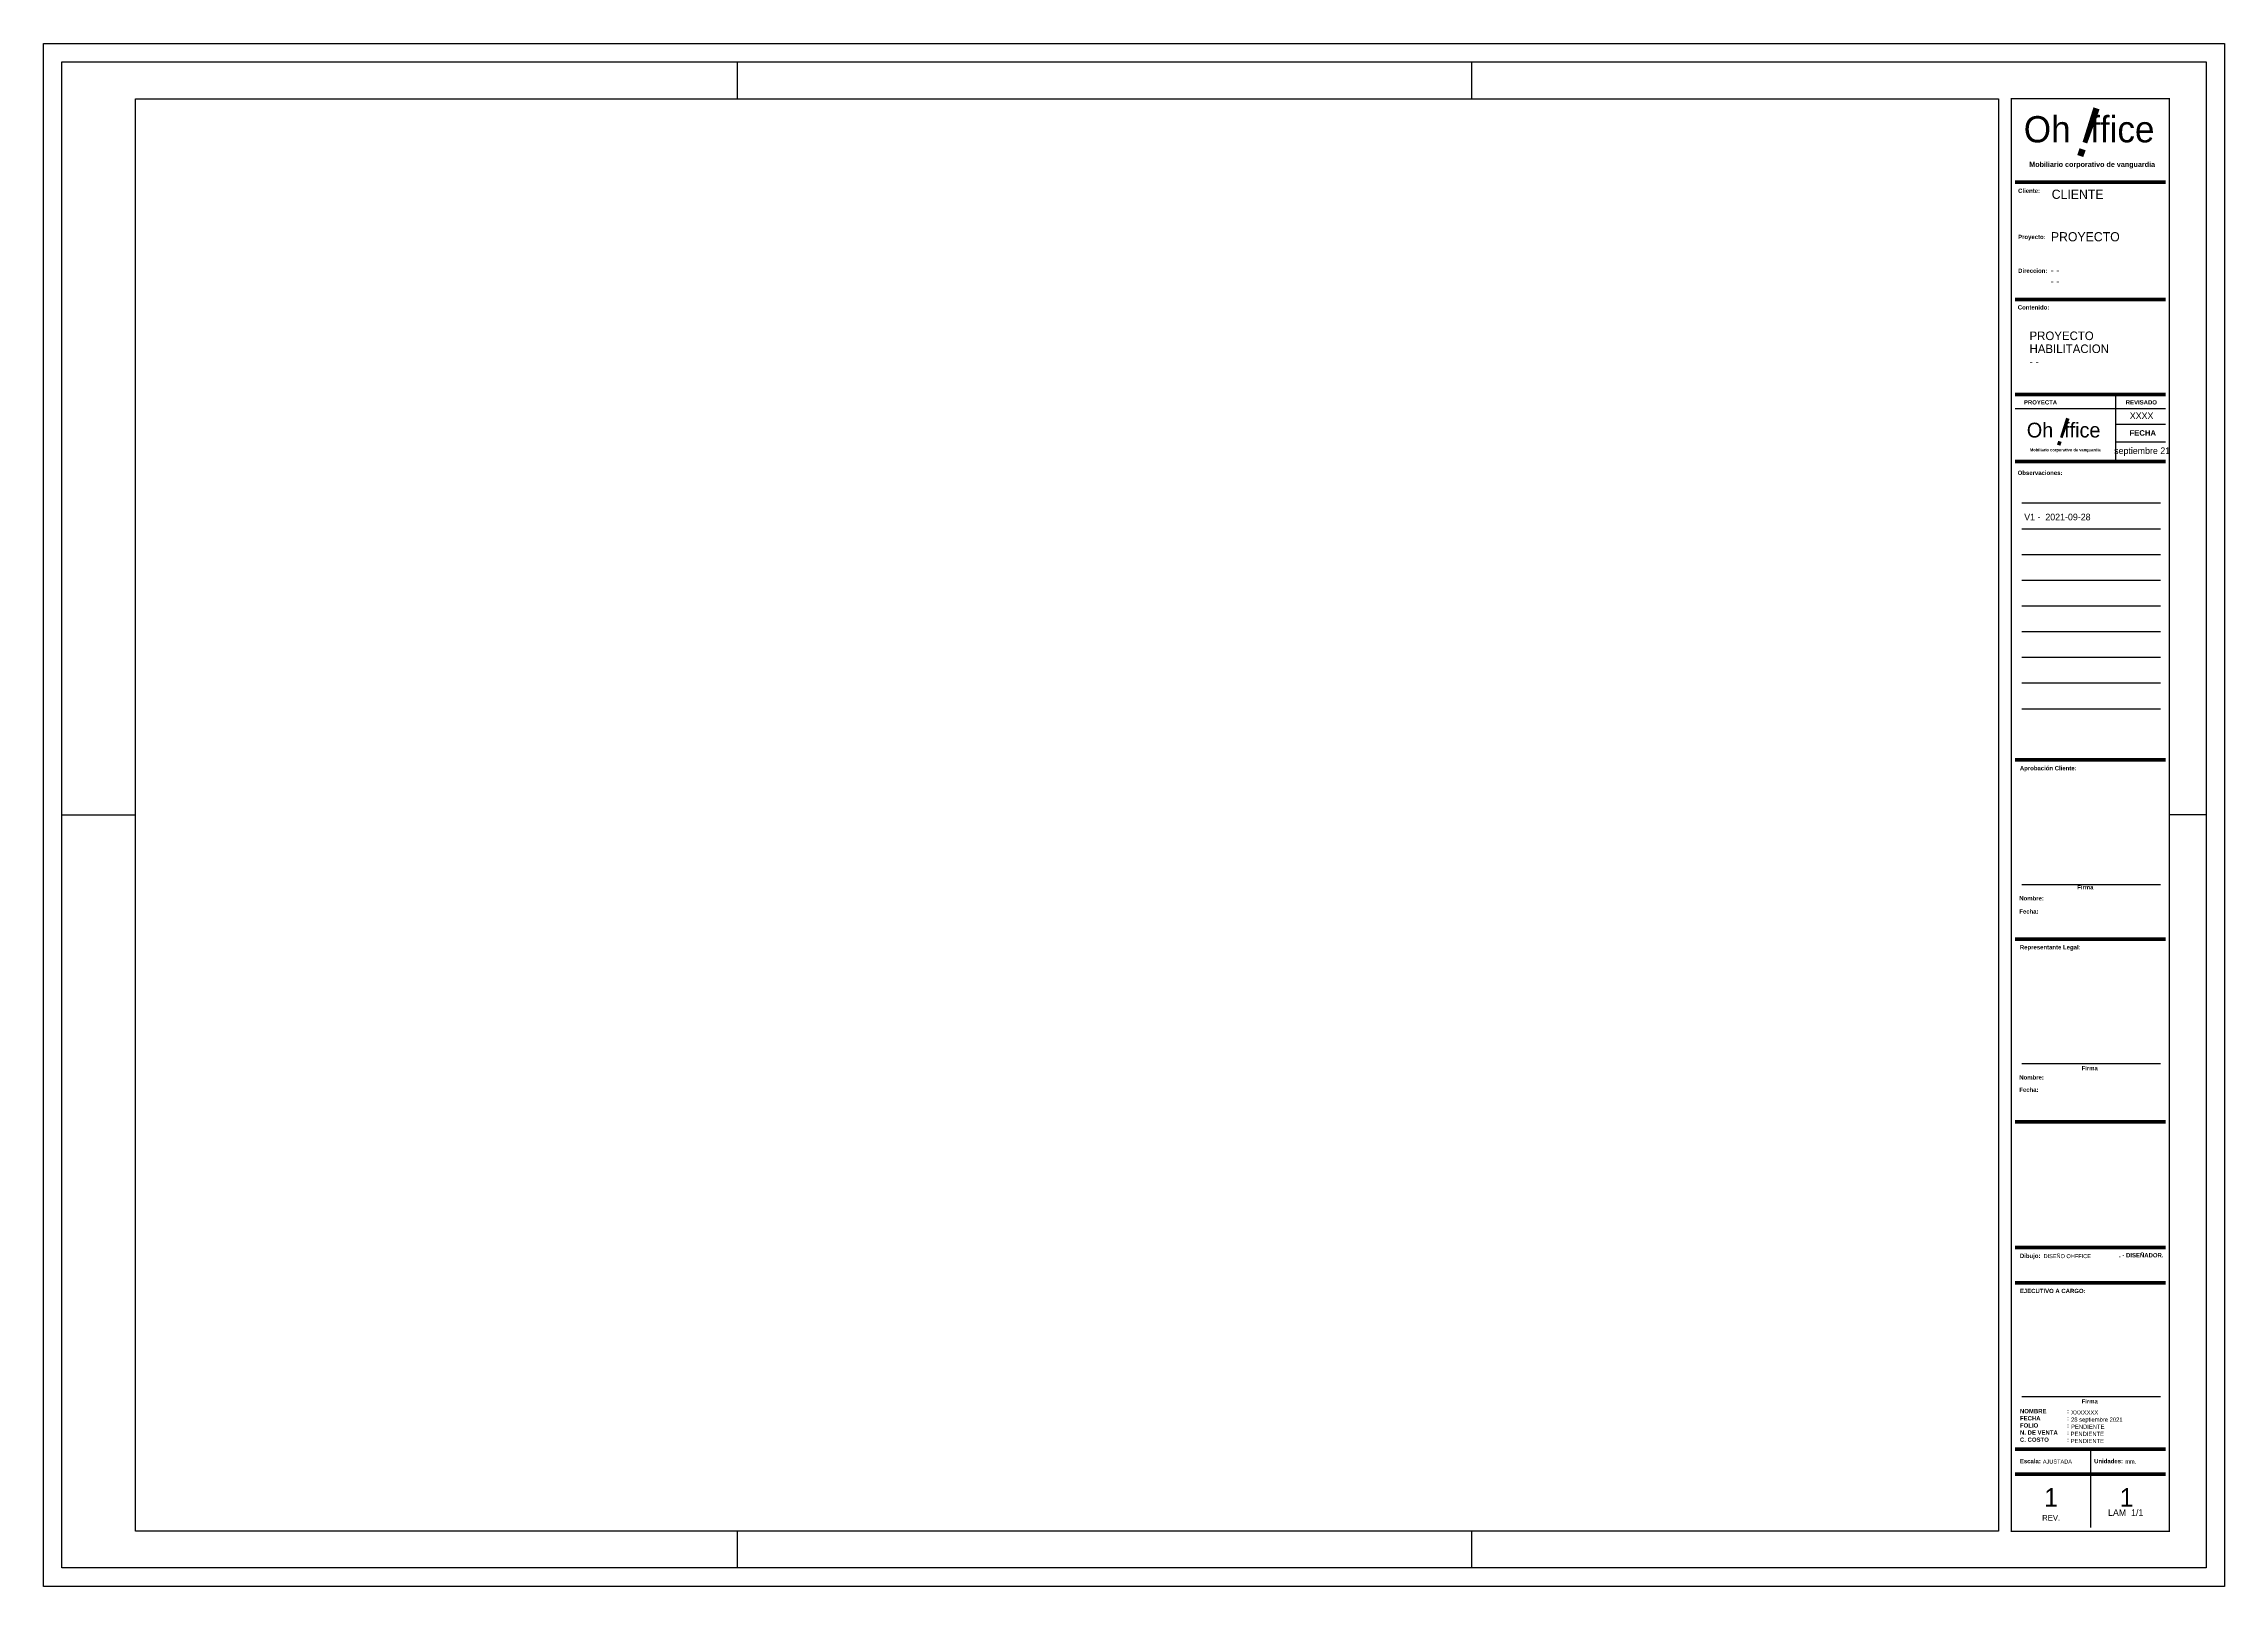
# Paper-space layout 'OH!' of a CAD drawing. Header units: millimetres. Extents: x 311 to 905, y -25 to 395.
import ezdxf
from ezdxf.enums import TextEntityAlignment as Align

# ---------------------------------------------------------------- set-up
doc = ezdxf.new("R2010")
doc.units = ezdxf.units.MM
doc.layers.add('OH!-Furniture', color=7, linetype='Continuous')
doc.layers.add('OH!-VIÑETA', color=7, linetype='Continuous')
doc.styles.add('Inter', font='GOTHIC.TTF')
doc.styles.get("Standard").update_dxf_attribs({"font": 'arial.ttf'})

# ---------------------------------------------------------------- blocks, each defined once
blk = doc.blocks.new('OH')
at = {"layer": 'OH!-VIÑETA'}
for p, q in [((499.66, 379.93), (499.66, 389.93)), ((699.66, 379.93), (699.66, 389.93)), ((875.13, 281.18), (875.13, 299.21)), ((847.66, 295.56), (888.66, 295.56)), ((875.13, 291.35), (888.66, 291.35)), ((875.13, 286.49), (888.66, 286.49)), ((849.48, 269.87), (887.24, 269.87)), ((849.48, 269.87), (887.24, 269.87)), ((849.48, 262.87), (887.24, 262.87)), ((849.48, 255.87), (887.24, 255.87)), ((849.48, 248.87), (887.24, 248.87)), ((849.48, 241.87), (887.24, 241.87)), ((849.48, 234.87), (887.24, 234.87)), ((849.48, 227.87), (887.24, 227.87)), ((849.48, 220.87), (887.24, 220.87)), ((849.48, 213.87), (887.24, 213.87)), ((315.66, 184.93), (335.66, 184.93)), ((899.66, 184.93), (889.66, 184.93)), ((849.48, 166.05), (887.24, 166.05)), ((849.48, 117.29), (887.24, 117.29)), ((849.48, 26.61), (887.24, 26.61)), ((868.16, 12.08), (868.16, 6.01)), ((868.16, 5.01), (868.16, -9.07)), ((499.66, -20.07), (499.66, -10.07)), ((699.66, -20.07), (699.66, -10.07))]:
    blk.add_line(p, q, dxfattribs=at)
at = {"layer": 'OH!-VIÑETA', "color": 1}
blk.add_lwpolyline([(310.66, 394.93), (904.66, 394.93), (904.66, -25.07), (310.66, -25.07)], close=True, dxfattribs=at)
at = {"layer": 'OH!-VIÑETA'}
blk.add_lwpolyline([(315.66, -20.07), (315.66, 389.93), (899.66, 389.93), (899.66, -20.07)], close=True, dxfattribs=at)
for points in [[(843.17, -10.07), (335.66, -10.07), (335.66, 379.93), (843.17, 379.93)], [(843.17, 379.93), (843.17, -10.07)]]:
    blk.add_lwpolyline(points, dxfattribs=at)
at = {"layer": 'OH!-VIÑETA', "const_width": 0.35}
blk.add_lwpolyline([(846.66, 379.93), (889.66, 379.93), (889.66, -10.07), (846.66, -10.07)], close=True, dxfattribs=at)
at = {"layer": 'OH!-VIÑETA', "const_width": 1}
for points in [[(847.66, 357.24), (888.66, 357.24), (888.66, 357.24), (888.66, 357.24)], [(847.66, 325.25), (888.66, 325.25), (888.66, 325.25), (888.66, 325.25)], [(847.66, 299.4), (888.66, 299.4), (888.66, 299.4), (888.66, 299.4)], [(847.66, 281.14), (888.66, 281.14), (888.66, 281.14), (888.66, 281.14)], [(847.66, 199.93), (888.66, 199.93), (888.66, 199.93), (888.66, 199.93)], [(847.66, 151.14), (888.66, 151.14), (888.66, 151.14), (888.66, 151.14)], [(847.66, 101.43), (888.66, 101.43), (888.66, 101.43), (888.66, 101.43)], [(847.66, 67.15), (888.66, 67.15), (888.66, 67.15), (888.66, 67.15)], [(847.66, 57.57), (888.66, 57.57), (888.66, 57.57), (888.66, 57.57)], [(847.66, 12.27), (888.66, 12.27), (888.66, 12.27), (888.66, 12.27)], [(847.66, 5.48), (888.66, 5.48), (888.66, 5.48), (888.66, 5.48)]]:
    blk.add_lwpolyline(points, dxfattribs=at)
at = {"style": 'Inter'}
for tag, p, height in [('CLIENTE', (857.63, 352.67), 2.5), ('PROYECTO', (857.4, 341.1), 2.5), ('PISO', (851.59, 307.32), 2), ('VERSION', (850.15, 265.15), 1.8), ('DISEÑADOR', (855.4, 64.28), 1.1), ('FECHA-APROVACION', (862.9, 19.75), 1.15), ('FOLIO-DISEÑO', (862.9, 17.81), 1.15), ('CENTRO-COSTO', (862.79, 13.93), 1.15), ('NOTA-VENTA', (862.79, 15.87), 1.15), ('ESCALA', (855.21, 8.36), 1.1), ('UNIDAD', (877.69, 8.36), 1.1)]:
    blk.add_attdef(tag, p, '', height=height, dxfattribs=at)
for tag, p in [('DIRECCION', (857.35, 332.32)), ('LOCALIDAD', (857.35, 329.32))]:
    blk.add_attdef(tag, p, '', height=1.8)
blk.add_attdef('REVISADO', text='', height=1.8, dxfattribs=at).set_placement((882.11, 292.72), align=Align.CENTER)
for tag, height, p in [('FECHA', 1.8, (882.26, 284.1)), ('REVISION', 5, (857.46, -0.84)), ('PAGINA', 5, (878.02, -0.84)), ('LAMINA', 1.8, (877.78, -4.99))]:
    blk.add_attdef(tag, text='', height=height, dxfattribs=at).set_placement(p, align=Align.MIDDLE_CENTER)
at = {"style": 'Inter', "flags": 4}
blk.add_attdef('XXXXX', (862.9, 21.7), '', height=1.15, dxfattribs=at)
at = {"layer": 'OH!-VIÑETA', "style": 'Inter'}
for s, height, p in [('PROYECTO ', 2.329, (851.59, 314.22)), ('HABILITACION', 2.3287, (851.59, 310.69))]:
    blk.add_text(s, height=height, dxfattribs=at).set_placement(p)
at = {"layer": 'OH!-VIÑETA', "color": 150, "insert": (850.02, 375.2), "char_height": 7.15, "attachment_point": 1}
blk.add_mtext_dynamic_manual_height_columns('{\\fBaskerville Old Face|b0|i0|c0|p18;Oh  ffice}', width=53.9578, gutter_width=12.5, heights=[0], dxfattribs=at)
at = {"layer": 'OH!-VIÑETA', "color": 150, "insert": (867.41, 378.13), "char_height": 13.728, "attachment_point": 1, "rotation": 341.31665}
blk.add_mtext_dynamic_manual_height_columns('{\\fBaskerville Old Face|b0|i0|c0|p18;!}', width=19.7442, gutter_width=12.5, heights=[0], dxfattribs=at)
at = {"layer": 'OH!-VIÑETA', "style": 'Inter'}
for s, insert, char_height, width, attachment_point in [('{\\fArial|b1|i0|c0|p34;Mobiliario corporativo de vanguardia}', (851.51, 362.76), 1.3972, 100.5902, 1), ('{\\fArial|b1|i0|c0|p34;Cliente:}', (848.48, 355.46), 1.1643, 83.8251, 1), ('{\\fArial|b1|i0|c0|p34;Proyecto:}', (848.48, 342.88), 1.1643, 83.8251, 1), ('{\\fArial|b1|i0|c0|p34;Direccion:}', (848.48, 333.69), 1.1643, 83.8251, 1), ('{\\fArial|b1|i0|c0|p34;Contenido:}', (848.39, 323.71), 1.1643, 83.8251, 1), ('{\\fArial|b1|i0|c0|p34;PROYECTA}', (850.06, 297.85), 1.1643, 83.8251, 1), ('{\\fArial|b1|i0|c0|p34;REVISADO}', (877.8, 297.85), 1.1643, 83.8251, 1), ('{\\fArial|b1|i0|c0|p34;FECHA}', (882.43, 288.93), 1.5, 14.3844, 5), ('{\\fArial|b1|i0|c0|p34;Mobiliario corporativo de vanguardia}', (851.69, 284.72), 0.7869, 56.6524, 1), ('{\\fArial|b1|i0|c0|p34;Observaciones:}', (848.36, 278.66), 1.1643, 83.8251, 1), ('{\\fArial|b1|i0|c0|p34;Aprobación Cliente:}', (848.96, 198.25), 1.1643, 83.8251, 1), ('{\\fArial|b1|i0|c0|p34;Nombre:}', (848.8, 162.83), 1.1643, 83.8251, 1), ('{\\fArial|b1|i0|c0|p34;Firma}', (864.58, 165.83), 1.1643, 83.8251, 1), ('{\\fArial|b1|i0|c0|p34;Fecha:}', (848.8, 159.24), 1.1643, 83.8251, 1), ('{\\fArial|b1|i0|c0|p34;Representante Legal:}', (848.96, 149.5), 1.1643, 83.8251, 1), ('{\\fArial|b1|i0|c0|p34;Nombre:}', (848.8, 114.08), 1.1643, 83.8251, 1), ('{\\fArial|b1|i0|c0|p34;Firma}', (865.77, 116.56), 1.1643, 83.8251, 1), ('{\\fArial|b1|i0|c0|p34;Fecha:}', (848.8, 110.72), 1.1643, 83.8251, 1), ('{\\fArial|b1|i0|c0|p34;Dibujo:}', (848.96, 65.51), 1.1643, 83.8251, 1), ('\\pi-3.493,l4.65734,t4.65734;{\\fArial|b1|i0|c0|p34;. - DISEÑADOR.}', (888.08, 65.65), 1.1643, 15.2363, 3), ('{\\fArial|b1|i0|c0|p34;EJECUTIVO A CARGO:}', (848.96, 55.93), 1.1643, 83.8251, 1), ('{\\fArial|b1|i0|c0|p34;Firma}', (865.77, 25.88), 1.1643, 83.8251, 1), ('\\pi-3.493,l4.65734,t9.31467,13.97201;{\\fArial|b1|i0|c0|p34;NOMBRE^I^I:\\PFECHA^I^I:\\PFOLIO^I^I: \\P\\pt13.97201;N. DE VENTA^I:\\P\\pt9.31467,13.97201;C. COSTO^I^I:}', (847.82, 23.21), 1.1643, 83.8251, 1), ('{\\fArial|b1|i0|c0|p34;Escala:}', (848.96, 9.6), 1.1643, 83.8251, 1), ('{\\fArial|b1|i0|c0|p34;Unidades:}', (869.18, 9.6), 1.1643, 83.8251, 1)]:
    blk.add_mtext(s, dxfattribs=dict(at, insert=insert, char_height=char_height, width=width, attachment_point=attachment_point))
at = {"layer": 'OH!-VIÑETA', "insert": (850.85, 291.73), "char_height": 4.0269, "attachment_point": 1}
blk.add_mtext_dynamic_manual_height_columns('{\\fBaskerville Old Face|b0|i0|c0|p18;Oh  ffice}', width=53.9578, gutter_width=12.5, heights=[0], dxfattribs=at)
at = {"layer": 'OH!-VIÑETA', "insert": (860.65, 293.38), "char_height": 7.7316, "attachment_point": 1, "rotation": 341.31665}
blk.add_mtext_dynamic_manual_height_columns('{\\fBaskerville Old Face|b0|i0|c0|p18;!}', width=19.7442, gutter_width=12.5, heights=[0], dxfattribs=at)
at = {"layer": 'OH!-VIÑETA', "insert": (859.93, -5.67), "char_height": 1.5, "width": 4.0766, "attachment_point": 3}
blk.add_mtext('{\\fArial|b0|i0|c0|p34;REV.}', dxfattribs=at)

psp = doc.layouts.new('OH!')

# ---------------------------------------------------------------- block references
at = {"layer": 'OH!-Furniture'}
ref = psp.add_blockref('OH', (0, 0), dxfattribs=at)
ref.add_attrib('CLIENTE', 'CLIENTE', (857.63, 352.67), dxfattribs={"layer": '0', "height": 2.5, "style": 'Inter'})
ref.add_attrib('PROYECTO', 'PROYECTO', (857.4, 341.1), dxfattribs={"layer": '0', "height": 2.5, "style": 'Inter'})
ref.add_attrib('DIRECCION', '- -', (857.35, 332.32), dxfattribs={"layer": '0', "height": 1.8})
ref.add_attrib('LOCALIDAD', '- -', (857.35, 329.32), dxfattribs={"layer": '0', "height": 1.8})
ref.add_attrib('REVISADO', 'XXXX', dxfattribs={"layer": '0', "height": 1.8, "style": 'Inter'}).set_placement((882.11, 292.72), align=Align.CENTER)
ref.add_attrib('FECHA', 'septiembre 21', dxfattribs={"layer": '0', "height": 1.8, "style": 'Inter'}).set_placement((882.26, 284.1), align=Align.MIDDLE_CENTER)
ref.add_attrib('VERSION', 'V1 -  2021-09-28', (850.15, 265.15), dxfattribs={"layer": '0', "height": 1.8, "style": 'Inter'})
ref.add_attrib('ESCALA', 'AJUSTADA', (855.21, 8.36), dxfattribs={"layer": '0', "height": 1.1, "style": 'Inter'})
ref.add_attrib('UNIDAD', 'mm.', (877.69, 8.36), dxfattribs={"layer": '0', "height": 1.1, "style": 'Inter'})
ref.add_attrib('DISEÑADOR', 'DISEÑO OHFFICE', (855.4, 64.28), dxfattribs={"layer": '0', "height": 1.1, "style": 'Inter'})
ref.add_attrib('PISO', '- -', (851.59, 307.32), dxfattribs={"layer": '0', "height": 2, "style": 'Inter'})
ref.add_attrib('REVISION', '1', dxfattribs={"layer": '0', "height": 5, "style": 'Inter'}).set_placement((857.46, -0.84), align=Align.MIDDLE_CENTER)
ref.add_attrib('PAGINA', '1', dxfattribs={"layer": '0', "height": 5, "style": 'Inter'}).set_placement((878.02, -0.84), align=Align.MIDDLE_CENTER)
ref.add_attrib('LAMINA', 'LAM  1/1', dxfattribs={"layer": '0', "height": 1.8, "style": 'Inter'}).set_placement((877.78, -4.99), align=Align.MIDDLE_CENTER)
ref.add_attrib('XXXXX', 'XXXXXXX', (862.9, 21.7), dxfattribs={"layer": '0', "height": 1.15, "style": 'Inter'})
ref.add_attrib('FOLIO-DISEÑO', 'PENDIENTE', (862.9, 17.81), dxfattribs={"layer": '0', "height": 1.15, "style": 'Inter'})
ref.add_attrib('NOTA-VENTA', 'PENDIENTE', (862.79, 15.87), dxfattribs={"layer": '0', "height": 1.15, "style": 'Inter'})
ref.add_attrib('CENTRO-COSTO', 'PENDIENTE', (862.79, 13.93), dxfattribs={"layer": '0', "height": 1.15, "style": 'Inter'})
ref.add_attrib('FECHA-APROVACION', '28 septiembre 2021', (862.9, 19.75), dxfattribs={"layer": '0', "height": 1.15, "style": 'Inter'})

doc.saveas('drawing.dxf')
